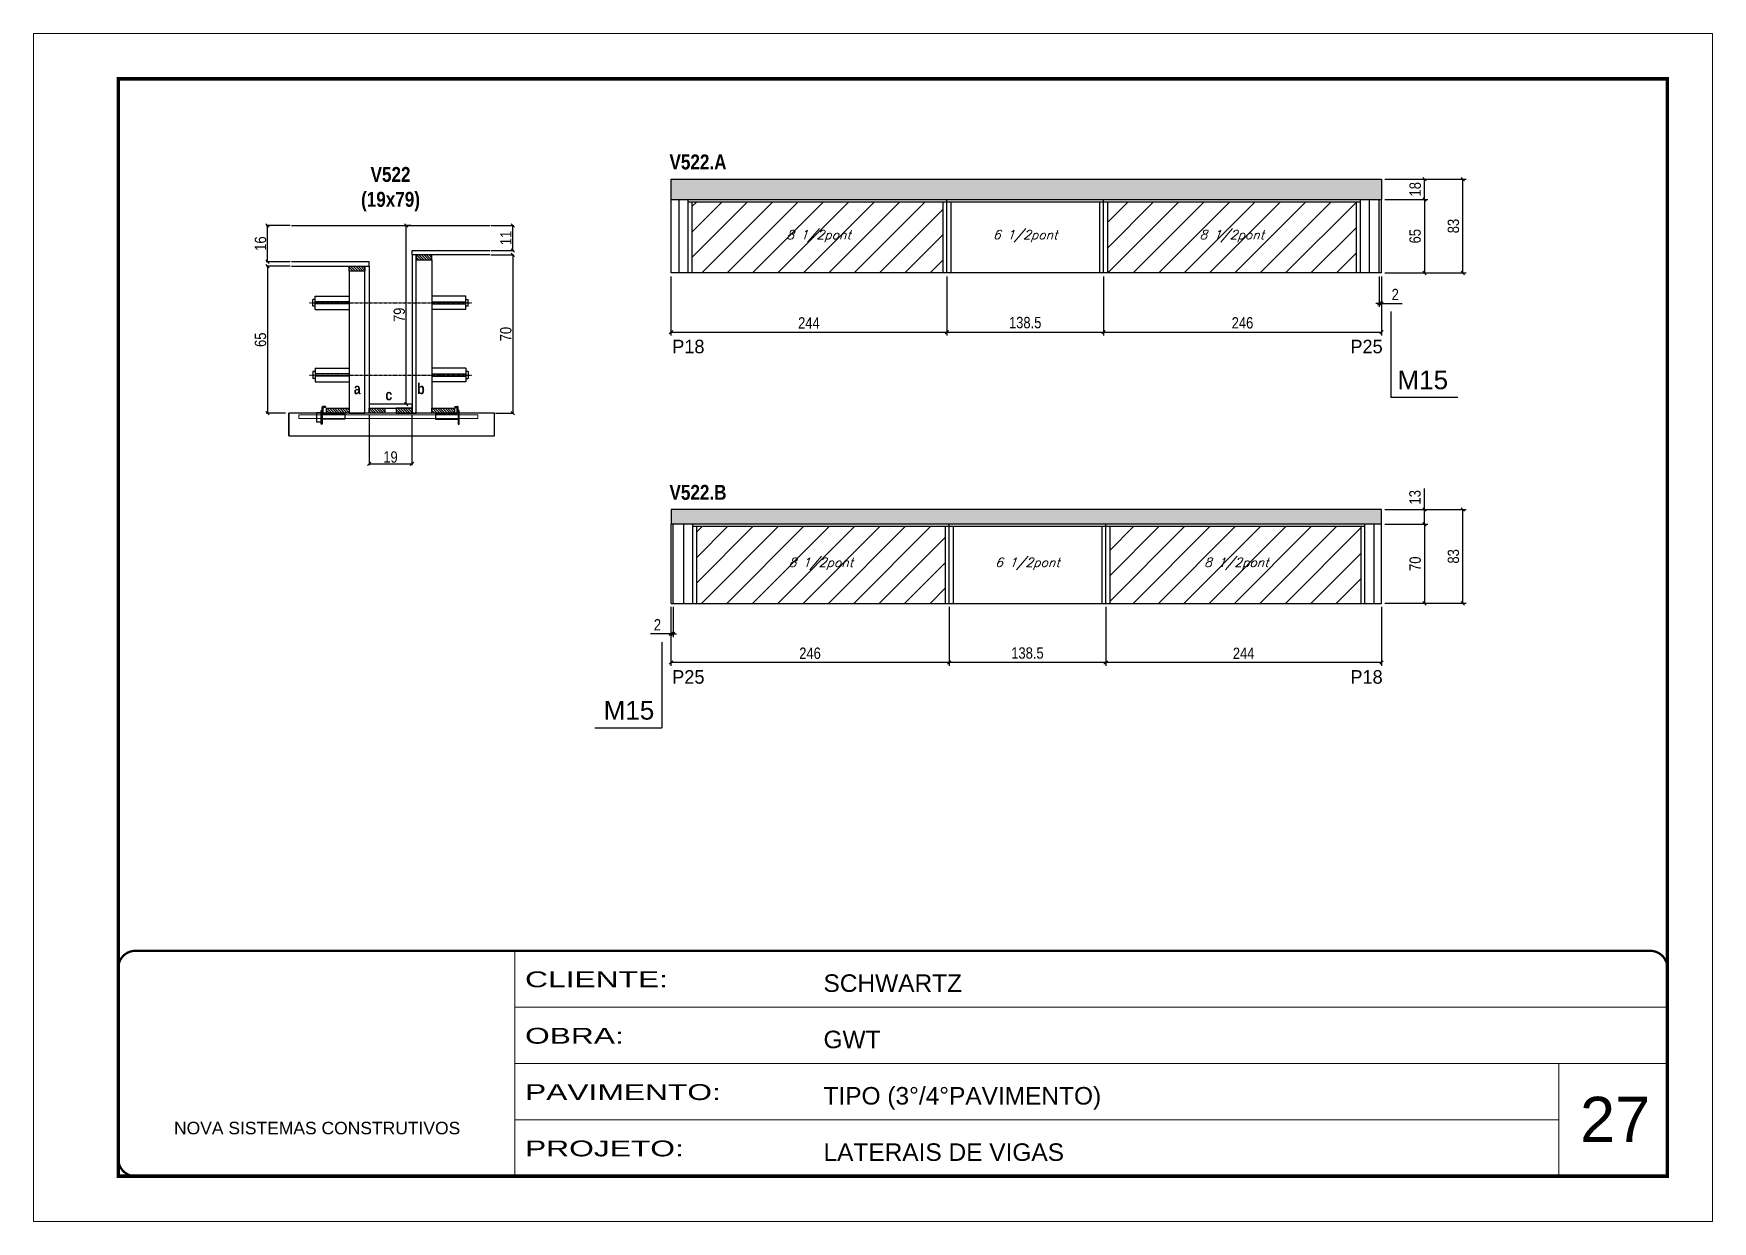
# Model space of a CAD drawing. Extents: x 13154 to 22413, y 1253 to 30260.
# Drawn here: x 16338 to 17823, y 21928 to 22978 of the extents above; entities that cross this region are included whole.
import ezdxf

# ---------------------------------------------------------------- set-up
doc = ezdxf.new("R2010")
doc.units = 0
for name, pattern in [('CONTINUO', [0]), ('DASHED', [0.75, 0.5, -0.25]), ('HIDDEN', [0.375, 0.25, -0.125])]:
    doc.linetypes.add(name, pattern=pattern)
for name, color, linetype in [('5', 5, 'Continuous'), ('barrote', 251, 'Continuous'), ('COTA', 241, 'Continuous'), ('detalhes', 4, 'Continuous'), ('NOMENCLATURA', 7, 'Continuous'), ('Painéis', 200, 'Continuous'), ('presilha', 1, 'Continuous'), ('SARR_2.2x10', 60, 'Continuous'), ('SARR_2.2x7', 40, 'Continuous'), ('SARR_3.5x7', 81, 'Continuous'), ('TENSOR', 3, 'Continuous'), ('texto', 7, 'Continuous')]:
    doc.layers.add(name, color=color, linetype=linetype)
for name, color, linetype, lineweight in [('CARIMBO', 255, 'Continuous', 9), ('CONCRETO', 251, 'Continuous', 25), ('Folhas', 255, 'Continuous', 9), ('Hachura', 251, 'Continuous', 9), ('SARRAFO DE PRESSAO', 251, 'DASHED', 9), ('SCO-___-LAJ', 2, 'Continuous', 0)]:
    doc.layers.add(name, color=color, linetype=linetype, lineweight=lineweight)
doc.styles.add('ARIAL', font='arial.ttf')
doc.styles.add('COTA TECNICA', font='techl___.ttf', dxfattribs={"height": 10})
doc.styles.add('COTA TECNICA 2X', font='techl___.ttf', dxfattribs={"height": 10})
doc.styles.add('Romans', font='romans.shx')
doc.styles.add('ROMAS860', font='ROMAS860.SHX')
doc.styles.get("Standard").update_dxf_attribs({"font": 'arial.ttf'})
doc.styles.add('TECNICA', font='techb___.ttf', dxfattribs={"height": 10})
doc.styles.add('Tecnologia', font='')
doc.styles.get('Tecnologia').set_extended_font_data('Forgotten Futurist')
doc.dimstyles.new('PAINEL', dxfattribs={"dimtxt": 10, "dimasz": 3, "dimexe": 3, "dimexo": 3, "dimgap": 3, "dimtad": 1, "dimdec": 1, "dimzin": 12, "dimdsep": 46, "dimtxsty": 'COTA TECNICA', "dimblk1": 'OBLIQUE', "dimblk2": 'OBLIQUE', "dimsah": 1, "dimcen": 0.9, "dimclrd": 4, "dimclre": 4, "dimclrt": 240, "dimadec": 1, "dimazin": 3, "dimtfac": 1, "dimtdec": 1, "dimtmove": 0, "dimatfit": 3, "dimfxl": 1, "dimtolj": 1, "dimtzin": 12, "dimarcsym": 0})
doc.dimstyles.new('SECAO', dxfattribs={"dimscale": 0.333333, "dimtxt": 5, "dimasz": 9, "dimexe": 3, "dimexo": 3, "dimgap": 3, "dimtad": 1, "dimdec": 1, "dimlfac": 0.5, "dimzin": 12, "dimdsep": 46, "dimtxsty": 'COTA TECNICA 2X', "dimblk1": 'OBLIQUE', "dimblk2": 'OBLIQUE', "dimsah": 1, "dimcen": 0.9, "dimclrd": 4, "dimclre": 4, "dimclrt": 240, "dimadec": 1, "dimazin": 3, "dimtfac": 1, "dimtdec": 1, "dimtmove": 0, "dimatfit": 3, "dimfxl": 1, "dimtolj": 1, "dimtzin": 12, "dimarcsym": 0})

msp = doc.modelspace()

# ---------------------------------------------------------------- texts
at = {"layer": '5', "linetype": 'Continuous', "style": 'ROMAS860'}
for s, p in [('P18', (16902.77, 22695.11)), ('P25', (17502.66, 22695.11)), ('P25', (16902.77, 22403.03)), ('P18', (17502.66, 22403.03))]:
    msp.add_text(s, height=12, rotation=359.99996, dxfattribs=at).set_placement(p)
at = {"layer": 'CARIMBO', "style": 'ARIAL'}
msp.add_text('27', height=40, dxfattribs=at).set_placement((17705.74, 21997.87))
at = {"layer": 'detalhes', "style": 'TECNICA'}
for s, p in [('a', (16621.14, 22659)), ('b', (16677.12, 22658.99)), ('c', (16649.05, 22653.57))]:
    msp.add_text(s, height=9.6, dxfattribs=at).set_placement(p)
at = {"layer": 'NOMENCLATURA', "style": 'TECNICA'}
for s, p in [('V522.A', (16900.36, 22857.67)), ('V522.B', (16900.36, 22565.59))]:
    msp.add_text(s, height=13.2, dxfattribs=at).set_placement(p)
at = {"layer": 'NOMENCLATURA', "linetype": 'Continuous'}
for p in [(17544.25, 22663.36), (16842.09, 22371.29)]:
    msp.add_text('M15', height=16.5, dxfattribs=at).set_placement(p)
at = {"layer": 'NOMENCLATURA', "insert": (16653.62, 22859.8), "char_height": 13.2, "attachment_point": 2, "style": 'TECNICA'}
msp.add_mtext_dynamic_manual_height_columns('V522\\P(19x79)', width=300.2766, gutter_width=1, heights=[0], dxfattribs=at)
at = {"layer": 'texto', "color": 2, "char_height": 8, "attachment_point": 5, "style": 'Romans'}
for s, insert in [('{\\Q19;\\C256;8 1/2pont}', (17032.24, 22798.65)), ('{\\Q19;\\C256;6 1/2pont}', (17214.99, 22798.65)), ('{\\Q19;\\C256;8 1/2pont}', (17397.74, 22798.65)), ('{\\Q19;\\C256;8 1/2pont}', (17034.24, 22509.07)), ('{\\Q19;\\C256;6 1/2pont}', (17216.99, 22509.07)), ('{\\Q19;\\C256;8 1/2pont}', (17401.74, 22509.07))]:
    msp.add_mtext(s, dxfattribs=dict(at, insert=insert))

# ---------------------------------------------------------------- blocks, each defined once
blk = doc.blocks.new('9999999999')
at = {"color": 30, "linetype": 'CONTINUO'}
for p, q in [((98564.6, 34230.2), (98564.6, 34429.4)), ((98564.6, 34379.6), (99584, 34379.6)), ((98564.6, 34329.8), (99488, 34329.8)), ((99584, 34329.8), (99488, 34329.8)), ((99488, 34329.8), (99488, 34230.2)), ((98564.6, 34280), (99488, 34280))]:
    blk.add_line(p, q, dxfattribs=at)
at = {"color": 30, "linetype": 'CONTINUO', "const_width": 2}
blk.add_lwpolyline([(99584, 34230.2), (99584, 34414.4, 0.414214), (99569, 34429.4), (98229, 34429.4, 0.414214), (98214, 34414.4), (98214, 34245.2, 0.414214), (98229, 34230.2), (99584, 34230.2)], format="xyb", dxfattribs=at)
at = {"layer": 'Folhas'}
blk.add_lwpolyline([(98139, 34190.2), (99624, 34190.2), (99624, 35240.2), (98139, 35240.2)], close=True, dxfattribs=at)
at = {"layer": 'Folhas', "color": 30, "const_width": 3}
blk.add_lwpolyline([(98214, 34230.2), (99584, 34230.2), (99584, 35200.2), (98214, 35200.2)], close=True, dxfattribs=at)
at = {"color": 7, "linetype": 'Continuous', "ltscale": 5, "style": 'ARIAL'}
for s, height, p in [('SCHWARTZ', 15.48, (98837.7, 34393.1)), ('GWT', 15.48, (98837.7, 34343.3)), ('TIPO (3°/4°PAVIMENTO)', 15.483, (98837.7, 34293.5)), ('NOVA SISTEMAS CONSTRUTIVOS', 11.059, (98263.2, 34267.2)), ('LATERAIS DE VIGAS', 15.483, (98837.7, 34243.7))]:
    blk.add_text(s, height=height, dxfattribs=at).set_placement(p)
at = {"layer": 'Folhas', "color": 7, "style": 'Tecnologia', "width": 1.5}
for s, p in [('CLIENTE:', (98573.7, 34397.2)), ('OBRA:', (98573.7, 34347.3)), ('PAVIMENTO:', (98573.7, 34297.5)), ('PROJETO:', (98573.7, 34247.7))]:
    blk.add_text(s, height=14, dxfattribs=at).set_placement(p)
blk = doc.blocks.new('PRESILHA METÁLICA 1')
at = {"layer": 'presilha'}
for p, q in [((0, 13), (6, 13)), ((0, 13), (0, 0)), ((6, 0), (0, 0)), ((6, 15.5), (7.5, 15.5)), ((6, -2.5), (6, 15.5)), ((6, 13), (6, 0)), ((7.5, 10.6), (7.5, 19.9)), ((7.5, 15.5), (7.5, -2.5)), ((37.5, 4.1), (7.5, 4.1)), ((12, 21), (8.6, 21)), ((9, 11.6), (9, 18.9)), ((12, 19.5), (9.6, 19.5)), ((37.5, 11), (9.6, 11)), ((12, 21), (12, 19.5)), ((37.5, 11), (37.5, 4.1)), ((7.5, -2.5), (6, -2.5))]:
    blk.add_line(p, q, dxfattribs=at)
for centre, radius, start, end in [((8.6, 19.9), 1.14, 90, 180), ((9.6, 18.9), 0.57, 90, 180), ((9.6, 11.6), 0.57, 180, 270)]:
    blk.add_arc(centre, radius, start, end, dxfattribs=at)
blk = doc.blocks.new('PRESILHA METÁLICA 2')
at = {"layer": 'presilha'}
for p, q in [((-5.2, 23.5), (-5.2, 22)), ((-5.2, 23.5), (-1.9, 23.5)), ((-0.8, 14.6), (-0.8, 22.4)), ((-30.8, 13.5), (-30.8, 6.6)), ((-30.8, 13.5), (-2.8, 13.5)), ((-30.8, 6.6), (-0.8, 6.6)), ((-5.2, 22), (-2.8, 22)), ((-2.2, 14.1), (-2.2, 21.4)), ((0.8, 18), (-0.8, 18)), ((-0.8, 18), (-0.8, 0)), ((-0.8, 0), (0.8, 0)), ((0.8, 0), (0.8, 18))]:
    blk.add_line(p, q, dxfattribs=at)
for centre, radius, start, end in [((-1.9, 22.4), 1.14, 0, 90), ((-2.8, 21.4), 0.57, 0, 90), ((-2.8, 14.1), 0.57, 270, 0)]:
    blk.add_arc(centre, radius, start, end, dxfattribs=at)
blk = doc.blocks.new('_Oblique')
at = {"color": 0, "linetype": 'ByBlock', "lineweight": -2}
blk.add_line((-0.5, -0.5), (0.5, 0.5), dxfattribs=at)
blk = doc.blocks.new('*D642')
at = {"layer": 'COTA', "color": 4, "lineweight": -2, "transparency": 16777216}
for p, q in [((16742.3, 22782.1), (16762.7, 22782.1)), ((16761.7, 22782.1), (16761.7, 22642.1)), ((16746.4, 22642.1), (16762.7, 22642.1))]:
    blk.add_line(p, q, dxfattribs=at)
at = {"layer": 'Defpoints', "color": 0, "transparency": 16777216}
for p in [(16741.3, 22782.1), (16745.4, 22642.1), (16761.7, 22642.1)]:
    blk.add_point(p, dxfattribs=at)
at = {"layer": 'COTA', "color": 4, "lineweight": -2, "transparency": 16777216, "xscale": 3, "yscale": 3, "zscale": 3}
for p, rotation in [((16761.7, 22782.1), 90), ((16761.7, 22642.1), 270)]:
    blk.add_blockref('_Oblique', p, dxfattribs=dict(at, rotation=rotation))
at = {"layer": 'COTA', "color": 240, "transparency": 16777216, "insert": (16755.6, 22712.1), "char_height": 10, "attachment_point": 5, "rotation": 90, "style": 'COTA TECNICA 2X'}
blk.add_mtext('\\A1;70', dxfattribs=at)
blk = doc.blocks.new('*D643')
at = {"layer": 'COTA', "color": 4, "lineweight": -2, "transparency": 16777216}
for p, q in [((16742.3, 22808.1), (16762.7, 22808.1)), ((16761.7, 22786.1), (16761.7, 22808.1)), ((16742.3, 22786.1), (16762.7, 22786.1))]:
    blk.add_line(p, q, dxfattribs=at)
at = {"layer": 'Defpoints', "color": 0, "transparency": 16777216}
for p in [(16741.3, 22808.1), (16761.7, 22808.1), (16741.3, 22786.1)]:
    blk.add_point(p, dxfattribs=at)
at = {"layer": 'COTA', "color": 4, "lineweight": -2, "transparency": 16777216, "xscale": 3, "yscale": 3, "zscale": 3}
for p, rotation in [((16761.7, 22808.1), 90), ((16761.7, 22786.1), 270)]:
    blk.add_blockref('_Oblique', p, dxfattribs=dict(at, rotation=rotation))
at = {"layer": 'COTA', "color": 240, "transparency": 16777216, "insert": (16755.6, 22797.1), "char_height": 10, "attachment_point": 5, "rotation": 90, "style": 'COTA TECNICA 2X'}
blk.add_mtext('\\A1;11', dxfattribs=at)
blk = doc.blocks.new('*D644')
at = {"layer": 'COTA', "color": 4, "lineweight": -2, "transparency": 16777216}
for p, q in [((16564.9, 22772.1), (16543.7, 22772.1)), ((16544.7, 22772.1), (16544.7, 22642.1)), ((16560.8, 22642.1), (16543.7, 22642.1))]:
    blk.add_line(p, q, dxfattribs=at)
at = {"layer": 'Defpoints', "color": 0, "transparency": 16777216}
for p in [(16565.9, 22772.1), (16544.7, 22642.1), (16561.8, 22642.1)]:
    blk.add_point(p, dxfattribs=at)
at = {"layer": 'COTA', "color": 4, "lineweight": -2, "transparency": 16777216, "xscale": 3, "yscale": 3, "zscale": 3}
for p, rotation in [((16544.7, 22772.1), 90), ((16544.7, 22642.1), 270)]:
    blk.add_blockref('_Oblique', p, dxfattribs=dict(at, rotation=rotation))
at = {"layer": 'COTA', "color": 240, "transparency": 16777216, "insert": (16538.6, 22707.1), "char_height": 10, "attachment_point": 5, "rotation": 90, "style": 'COTA TECNICA 2X'}
blk.add_mtext('\\A1;65', dxfattribs=at)
blk = doc.blocks.new('*D646')
at = {"layer": 'COTA', "color": 4, "lineweight": -2, "transparency": 16777216}
for p, q in [((16671.6, 22808.1), (16666.5, 22808.1)), ((16667.5, 22650.1), (16667.5, 22808.1)), ((16671.6, 22650.1), (16666.5, 22650.1))]:
    blk.add_line(p, q, dxfattribs=at)
at = {"layer": 'Defpoints', "color": 0, "transparency": 16777216}
for p in [(16667.5, 22808.1), (16672.6, 22808.1), (16672.6, 22650.1)]:
    blk.add_point(p, dxfattribs=at)
at = {"layer": 'COTA', "color": 4, "lineweight": -2, "transparency": 16777216, "xscale": 3, "yscale": 3, "zscale": 3}
for p, rotation in [((16667.5, 22808.1), 90), ((16667.5, 22650.1), 270)]:
    blk.add_blockref('_Oblique', p, dxfattribs=dict(at, rotation=rotation))
at = {"layer": 'COTA', "color": 240, "transparency": 16777216, "insert": (16661.4, 22729.1), "char_height": 10, "attachment_point": 5, "rotation": 90, "style": 'COTA TECNICA 2X'}
blk.add_mtext('\\A1;79', dxfattribs=at)
blk = doc.blocks.new('*D647')
at = {"layer": 'COTA', "color": 4, "lineweight": -2, "transparency": 16777216}
for p, q in [((16564.9, 22808.1), (16543.7, 22808.1)), ((16544.7, 22776.1), (16544.7, 22808.1)), ((16564.9, 22776.1), (16543.7, 22776.1))]:
    blk.add_line(p, q, dxfattribs=at)
at = {"layer": 'Defpoints', "color": 0, "transparency": 16777216}
for p in [(16544.7, 22808.1), (16565.9, 22808.1), (16565.9, 22776.1)]:
    blk.add_point(p, dxfattribs=at)
at = {"layer": 'COTA', "color": 4, "lineweight": -2, "transparency": 16777216, "xscale": 3, "yscale": 3, "zscale": 3}
for p, rotation in [((16544.7, 22808.1), 90), ((16544.7, 22776.1), 270)]:
    blk.add_blockref('_Oblique', p, dxfattribs=dict(at, rotation=rotation))
at = {"layer": 'COTA', "color": 240, "transparency": 16777216, "insert": (16538.6, 22792.1), "char_height": 10, "attachment_point": 5, "rotation": 90, "style": 'COTA TECNICA 2X'}
blk.add_mtext('\\A1;16', dxfattribs=at)
blk = doc.blocks.new('*D645')
at = {"layer": 'COTA', "color": 4, "lineweight": -2, "transparency": 16777216}
for p, q in [((16634.6, 22641.1), (16634.6, 22596.3)), ((16672.6, 22641.1), (16672.6, 22596.3)), ((16634.6, 22597.3), (16672.6, 22597.3))]:
    blk.add_line(p, q, dxfattribs=at)
at = {"layer": 'Defpoints', "color": 0, "transparency": 16777216}
for p in [(16634.6, 22642.1), (16672.6, 22642.1), (16672.6, 22597.3)]:
    blk.add_point(p, dxfattribs=at)
at = {"layer": 'COTA', "color": 4, "lineweight": -2, "transparency": 16777216, "xscale": 3, "yscale": 3, "zscale": 3, "rotation": 180}
blk.add_blockref('_Oblique', (16634.6, 22597.3), dxfattribs=at)
at = {"layer": 'COTA', "color": 4, "lineweight": -2, "transparency": 16777216, "xscale": 3, "yscale": 3, "zscale": 3}
blk.add_blockref('_Oblique', (16672.6, 22597.3), dxfattribs=at)
at = {"layer": 'COTA', "color": 240, "transparency": 16777216, "insert": (16653.6, 22603.4), "char_height": 10, "attachment_point": 5, "style": 'COTA TECNICA 2X'}
blk.add_mtext('\\A1;19', dxfattribs=at)
blk = doc.blocks.new('*D652')
at = {"layer": 'COTA', "color": 4, "linetype": 'ByBlock', "lineweight": -2, "transparency": 16777216}
for p, q in [((17284.2, 22763.1), (17284.2, 22710.9)), ((17530.2, 22763.1), (17530.2, 22710.9)), ((17284.2, 22713.9), (17530.2, 22713.9))]:
    blk.add_line(p, q, dxfattribs=at)
at = {"layer": 'Defpoints', "color": 0, "linetype": 'ByBlock', "transparency": 16777216}
for p in [(17284.2, 22766.1), (17530.2, 22766.1), (17530.2, 22713.9)]:
    blk.add_point(p, dxfattribs=at)
at = {"layer": 'COTA', "color": 4, "linetype": 'ByBlock', "lineweight": -2, "transparency": 16777216, "xscale": 3, "yscale": 3, "zscale": 3, "rotation": 180}
blk.add_blockref('_Oblique', (17284.2, 22713.9), dxfattribs=at)
at = {"layer": 'COTA', "color": 4, "linetype": 'ByBlock', "lineweight": -2, "transparency": 16777216, "xscale": 3, "yscale": 3, "zscale": 3}
blk.add_blockref('_Oblique', (17530.2, 22713.9), dxfattribs=at)
at = {"layer": 'COTA', "color": 240, "linetype": 'ByBlock', "transparency": 16777216, "insert": (17407.2, 22722), "char_height": 10, "attachment_point": 5, "style": 'COTA TECNICA'}
blk.add_mtext('\\A1;246', dxfattribs=at)
blk = doc.blocks.new('*D648')
at = {"layer": 'COTA', "color": 4, "linetype": 'ByBlock', "lineweight": -2, "transparency": 16777216}
for p, q in [((17533.2, 22831.1), (17571.1, 22831.1)), ((17568.1, 22831.1), (17568.1, 22766.1)), ((17533.2, 22766.1), (17571.1, 22766.1))]:
    blk.add_line(p, q, dxfattribs=at)
at = {"layer": 'Defpoints', "color": 0, "linetype": 'ByBlock', "transparency": 16777216}
for p in [(17530.2, 22831.1), (17530.2, 22766.1), (17568.1, 22766.1)]:
    blk.add_point(p, dxfattribs=at)
at = {"layer": 'COTA', "color": 4, "linetype": 'ByBlock', "lineweight": -2, "transparency": 16777216, "xscale": 3, "yscale": 3, "zscale": 3}
for p, rotation in [((17568.1, 22831.1), 90), ((17568.1, 22766.1), 270)]:
    blk.add_blockref('_Oblique', p, dxfattribs=dict(at, rotation=rotation))
at = {"layer": 'COTA', "color": 240, "linetype": 'ByBlock', "transparency": 16777216, "insert": (17559.9, 22798.6), "char_height": 10, "attachment_point": 5, "rotation": 90, "style": 'COTA TECNICA'}
blk.add_mtext('\\A1;65', dxfattribs=at)
blk = doc.blocks.new('*D653')
at = {"layer": 'COTA', "color": 4, "linetype": 'ByBlock', "lineweight": -2, "transparency": 16777216}
for p, q in [((17533.2, 22849.1), (17605.1, 22849.1)), ((17602.1, 22766.1), (17602.1, 22849.1)), ((17533.2, 22766.1), (17605.1, 22766.1))]:
    blk.add_line(p, q, dxfattribs=at)
at = {"layer": 'Defpoints', "color": 0, "linetype": 'ByBlock', "transparency": 16777216}
for p in [(17530.2, 22849.1), (17602.1, 22849.1), (17530.2, 22766.1)]:
    blk.add_point(p, dxfattribs=at)
at = {"layer": 'COTA', "color": 4, "linetype": 'ByBlock', "lineweight": -2, "transparency": 16777216, "xscale": 3, "yscale": 3, "zscale": 3}
for p, rotation in [((17602.1, 22849.1), 90), ((17602.1, 22766.1), 270)]:
    blk.add_blockref('_Oblique', p, dxfattribs=dict(at, rotation=rotation))
at = {"layer": 'COTA', "color": 240, "linetype": 'ByBlock', "transparency": 16777216, "insert": (17593.8, 22807.6), "char_height": 10, "attachment_point": 5, "rotation": 90, "style": 'COTA TECNICA'}
blk.add_mtext('\\A1;83', dxfattribs=at)
blk = doc.blocks.new('*D654')
at = {"layer": 'COTA', "color": 4, "lineweight": -2, "transparency": 16777216}
for p, q in [((17528.2, 22763.1), (17528.2, 22736.1)), ((17530.2, 22763.1), (17530.2, 22736.1)), ((17528.2, 22739.1), (17525.2, 22739.1)), ((17528.2, 22739.1), (17530.2, 22739.1)), ((17530.2, 22739.1), (17548.3, 22739.1))]:
    blk.add_line(p, q, dxfattribs=at)
at = {"layer": 'Defpoints', "color": 0, "transparency": 16777216}
for p in [(17528.2, 22766.1), (17530.2, 22766.1), (17530.2, 22739.1)]:
    blk.add_point(p, dxfattribs=at)
at = {"layer": 'COTA', "color": 4, "lineweight": -2, "transparency": 16777216, "xscale": 3, "yscale": 3, "zscale": 3}
blk.add_blockref('_Oblique', (17528.2, 22739.1), dxfattribs=at)
at = {"layer": 'COTA', "color": 4, "lineweight": -2, "transparency": 16777216, "xscale": 3, "yscale": 3, "zscale": 3, "rotation": 180}
blk.add_blockref('_Oblique', (17530.2, 22739.1), dxfattribs=at)
at = {"layer": 'COTA', "color": 240, "transparency": 16777216, "insert": (17542.3, 22747.1), "char_height": 10, "attachment_point": 5, "style": 'COTA TECNICA'}
blk.add_mtext('\\A1;2', dxfattribs=at)
blk = doc.blocks.new('*D655')
at = {"layer": 'COTA', "color": 4, "lineweight": -2, "transparency": 16777216}
for p, q in [((16901.7, 22763.1), (16901.7, 22710.9)), ((17145.7, 22763.1), (17145.7, 22710.9)), ((16901.7, 22713.9), (17145.7, 22713.9))]:
    blk.add_line(p, q, dxfattribs=at)
at = {"layer": 'Defpoints', "color": 0, "transparency": 16777216}
for p in [(16901.7, 22766.1), (17145.7, 22766.1), (17145.7, 22713.9)]:
    blk.add_point(p, dxfattribs=at)
at = {"layer": 'COTA', "color": 4, "lineweight": -2, "transparency": 16777216, "xscale": 3, "yscale": 3, "zscale": 3, "rotation": 180}
blk.add_blockref('_Oblique', (16901.7, 22713.9), dxfattribs=at)
at = {"layer": 'COTA', "color": 4, "lineweight": -2, "transparency": 16777216, "xscale": 3, "yscale": 3, "zscale": 3}
blk.add_blockref('_Oblique', (17145.7, 22713.9), dxfattribs=at)
at = {"layer": 'COTA', "color": 240, "transparency": 16777216, "insert": (17023.7, 22722), "char_height": 10, "attachment_point": 5, "style": 'COTA TECNICA'}
blk.add_mtext('\\A1;244', dxfattribs=at)
blk = doc.blocks.new('*D656')
at = {"layer": 'COTA', "color": 4, "lineweight": -2, "transparency": 16777216}
for p, q in [((17533.2, 22849.1), (17571.1, 22849.1)), ((17568.1, 22831.1), (17568.1, 22849.1)), ((17533.2, 22831.1), (17571.1, 22831.1))]:
    blk.add_line(p, q, dxfattribs=at)
at = {"layer": 'Defpoints', "color": 0, "transparency": 16777216}
for p in [(17530.2, 22849.1), (17568.1, 22849.1), (17530.2, 22831.1)]:
    blk.add_point(p, dxfattribs=at)
at = {"layer": 'COTA', "color": 4, "lineweight": -2, "transparency": 16777216, "xscale": 3, "yscale": 3, "zscale": 3}
for p, rotation in [((17568.1, 22849.1), 90), ((17568.1, 22831.1), 270)]:
    blk.add_blockref('_Oblique', p, dxfattribs=dict(at, rotation=rotation))
at = {"layer": 'COTA', "color": 240, "transparency": 16777216, "insert": (17560, 22840.1), "char_height": 10, "attachment_point": 5, "rotation": 90, "style": 'COTA TECNICA'}
blk.add_mtext('\\A1;18', dxfattribs=at)
blk = doc.blocks.new('*D657')
at = {"layer": 'COTA', "color": 4, "lineweight": -2, "transparency": 16777216}
for p, q in [((17145.7, 22763.1), (17145.7, 22710.9)), ((17284.2, 22763.1), (17284.2, 22710.9)), ((17145.7, 22713.9), (17284.2, 22713.9))]:
    blk.add_line(p, q, dxfattribs=at)
at = {"layer": 'Defpoints', "color": 0, "transparency": 16777216}
for p in [(17145.7, 22766.1), (17284.2, 22766.1), (17284.2, 22713.9)]:
    blk.add_point(p, dxfattribs=at)
at = {"layer": 'COTA', "color": 4, "lineweight": -2, "transparency": 16777216, "xscale": 3, "yscale": 3, "zscale": 3, "rotation": 180}
blk.add_blockref('_Oblique', (17145.7, 22713.9), dxfattribs=at)
at = {"layer": 'COTA', "color": 4, "lineweight": -2, "transparency": 16777216, "xscale": 3, "yscale": 3, "zscale": 3}
blk.add_blockref('_Oblique', (17284.2, 22713.9), dxfattribs=at)
at = {"layer": 'COTA', "color": 240, "transparency": 16777216, "insert": (17215, 22722.2), "char_height": 10, "attachment_point": 5, "style": 'COTA TECNICA'}
blk.add_mtext('\\A1;138.5', dxfattribs=at)
blk = doc.blocks.new('*D658')
at = {"layer": 'COTA', "color": 4, "linetype": 'ByBlock', "lineweight": -2, "transparency": 16777216}
for p, q in [((16901.7, 22471.1), (16901.7, 22418.8)), ((17147.7, 22471.1), (17147.7, 22418.8)), ((17147.7, 22421.8), (16901.7, 22421.8))]:
    blk.add_line(p, q, dxfattribs=at)
at = {"layer": 'Defpoints', "color": 0, "linetype": 'ByBlock', "transparency": 16777216}
for p in [(16901.7, 22474.1), (17147.7, 22474.1), (16901.7, 22421.8)]:
    blk.add_point(p, dxfattribs=at)
at = {"layer": 'COTA', "color": 4, "linetype": 'ByBlock', "lineweight": -2, "transparency": 16777216, "xscale": 3, "yscale": 3, "zscale": 3, "rotation": 180}
blk.add_blockref('_Oblique', (16901.7, 22421.8), dxfattribs=at)
at = {"layer": 'COTA', "color": 4, "linetype": 'ByBlock', "lineweight": -2, "transparency": 16777216, "xscale": 3, "yscale": 3, "zscale": 3}
blk.add_blockref('_Oblique', (17147.7, 22421.8), dxfattribs=at)
at = {"layer": 'COTA', "color": 240, "linetype": 'ByBlock', "transparency": 16777216, "insert": (17024.7, 22429.9), "char_height": 10, "attachment_point": 5, "style": 'COTA TECNICA'}
blk.add_mtext('\\A1;246', dxfattribs=at)
blk = doc.blocks.new('*D659')
at = {"layer": 'COTA', "color": 4, "lineweight": -2, "transparency": 16777216}
for p, q in [((16901.7, 22471.1), (16901.7, 22444.1)), ((16903.7, 22471.1), (16903.7, 22444.1)), ((16901.7, 22447.1), (16883.6, 22447.1)), ((16903.7, 22447.1), (16901.7, 22447.1)), ((16903.7, 22447.1), (16906.7, 22447.1))]:
    blk.add_line(p, q, dxfattribs=at)
at = {"layer": 'Defpoints', "color": 0, "transparency": 16777216}
for p in [(16901.7, 22474.1), (16903.7, 22474.1), (16901.7, 22447.1)]:
    blk.add_point(p, dxfattribs=at)
at = {"layer": 'COTA', "color": 4, "lineweight": -2, "transparency": 16777216, "xscale": 3, "yscale": 3, "zscale": 3}
blk.add_blockref('_Oblique', (16901.7, 22447.1), dxfattribs=at)
at = {"layer": 'COTA', "color": 4, "lineweight": -2, "transparency": 16777216, "xscale": 3, "yscale": 3, "zscale": 3, "rotation": 180}
blk.add_blockref('_Oblique', (16903.7, 22447.1), dxfattribs=at)
at = {"layer": 'COTA', "color": 240, "transparency": 16777216, "insert": (16889.7, 22455.1), "char_height": 10, "attachment_point": 5, "style": 'COTA TECNICA'}
blk.add_mtext('\\A1;2', dxfattribs=at)
blk = doc.blocks.new('*D660')
at = {"layer": 'COTA', "color": 4, "lineweight": -2, "transparency": 16777216}
for p, q in [((17286.2, 22471.1), (17286.2, 22418.8)), ((17530.2, 22471.1), (17530.2, 22418.8)), ((17530.2, 22421.8), (17286.2, 22421.8))]:
    blk.add_line(p, q, dxfattribs=at)
at = {"layer": 'Defpoints', "color": 0, "transparency": 16777216}
for p in [(17286.2, 22474.1), (17530.2, 22474.1), (17286.2, 22421.8)]:
    blk.add_point(p, dxfattribs=at)
at = {"layer": 'COTA', "color": 4, "lineweight": -2, "transparency": 16777216, "xscale": 3, "yscale": 3, "zscale": 3, "rotation": 180}
blk.add_blockref('_Oblique', (17286.2, 22421.8), dxfattribs=at)
at = {"layer": 'COTA', "color": 4, "lineweight": -2, "transparency": 16777216, "xscale": 3, "yscale": 3, "zscale": 3}
blk.add_blockref('_Oblique', (17530.2, 22421.8), dxfattribs=at)
at = {"layer": 'COTA', "color": 240, "transparency": 16777216, "insert": (17408.2, 22429.9), "char_height": 10, "attachment_point": 5, "style": 'COTA TECNICA'}
blk.add_mtext('\\A1;244', dxfattribs=at)
blk = doc.blocks.new('*D661')
at = {"layer": 'COTA', "color": 4, "lineweight": -2, "transparency": 16777216}
for p, q in [((17147.7, 22471.1), (17147.7, 22418.8)), ((17286.2, 22471.1), (17286.2, 22418.8)), ((17286.2, 22421.8), (17147.7, 22421.8))]:
    blk.add_line(p, q, dxfattribs=at)
at = {"layer": 'Defpoints', "color": 0, "transparency": 16777216}
for p in [(17147.7, 22474.1), (17286.2, 22474.1), (17147.7, 22421.8)]:
    blk.add_point(p, dxfattribs=at)
at = {"layer": 'COTA', "color": 4, "lineweight": -2, "transparency": 16777216, "xscale": 3, "yscale": 3, "zscale": 3, "rotation": 180}
blk.add_blockref('_Oblique', (17147.7, 22421.8), dxfattribs=at)
at = {"layer": 'COTA', "color": 4, "lineweight": -2, "transparency": 16777216, "xscale": 3, "yscale": 3, "zscale": 3}
blk.add_blockref('_Oblique', (17286.2, 22421.8), dxfattribs=at)
at = {"layer": 'COTA', "color": 240, "transparency": 16777216, "insert": (17217, 22430.1), "char_height": 10, "attachment_point": 5, "style": 'COTA TECNICA'}
blk.add_mtext('\\A1;138.5', dxfattribs=at)
blk = doc.blocks.new('*D649')
at = {"layer": 'COTA', "color": 4, "linetype": 'ByBlock', "lineweight": -2, "transparency": 16777216}
for p, q in [((17533.2, 22544.1), (17571.1, 22544.1)), ((17568.1, 22544.1), (17568.1, 22474.1)), ((17533.2, 22474.1), (17571.1, 22474.1))]:
    blk.add_line(p, q, dxfattribs=at)
at = {"layer": 'Defpoints', "color": 0, "linetype": 'ByBlock', "transparency": 16777216}
for p in [(17530.2, 22544.1), (17530.2, 22474.1), (17568.1, 22474.1)]:
    blk.add_point(p, dxfattribs=at)
at = {"layer": 'COTA', "color": 4, "linetype": 'ByBlock', "lineweight": -2, "transparency": 16777216, "xscale": 3, "yscale": 3, "zscale": 3}
for p, rotation in [((17568.1, 22544.1), 90), ((17568.1, 22474.1), 270)]:
    blk.add_blockref('_Oblique', p, dxfattribs=dict(at, rotation=rotation))
at = {"layer": 'COTA', "color": 240, "linetype": 'ByBlock', "transparency": 16777216, "insert": (17560, 22509.1), "char_height": 10, "attachment_point": 5, "rotation": 90, "style": 'COTA TECNICA'}
blk.add_mtext('\\A1;70', dxfattribs=at)
blk = doc.blocks.new('*D650')
at = {"layer": 'COTA', "color": 4, "linetype": 'ByBlock', "lineweight": -2, "transparency": 16777216}
for p, q in [((17533.2, 22557.1), (17605.1, 22557.1)), ((17602.1, 22474.1), (17602.1, 22557.1)), ((17533.2, 22474.1), (17605.1, 22474.1))]:
    blk.add_line(p, q, dxfattribs=at)
at = {"layer": 'Defpoints', "color": 0, "linetype": 'ByBlock', "transparency": 16777216}
for p in [(17530.2, 22557.1), (17602.1, 22557.1), (17530.2, 22474.1)]:
    blk.add_point(p, dxfattribs=at)
at = {"layer": 'COTA', "color": 4, "linetype": 'ByBlock', "lineweight": -2, "transparency": 16777216, "xscale": 3, "yscale": 3, "zscale": 3}
for p, rotation in [((17602.1, 22557.1), 90), ((17602.1, 22474.1), 270)]:
    blk.add_blockref('_Oblique', p, dxfattribs=dict(at, rotation=rotation))
at = {"layer": 'COTA', "color": 240, "linetype": 'ByBlock', "transparency": 16777216, "insert": (17593.8, 22515.6), "char_height": 10, "attachment_point": 5, "rotation": 90, "style": 'COTA TECNICA'}
blk.add_mtext('\\A1;83', dxfattribs=at)
blk = doc.blocks.new('*D651')
at = {"layer": 'COTA', "color": 4, "lineweight": -2, "transparency": 16777216}
for p, q in [((17568.1, 22557.1), (17568.1, 22575.6)), ((17533.2, 22557.1), (17571.1, 22557.1)), ((17533.2, 22544.1), (17571.1, 22544.1)), ((17568.1, 22544.1), (17568.1, 22557.1))]:
    blk.add_line(p, q, dxfattribs=at)
at = {"layer": 'Defpoints', "color": 0, "transparency": 16777216}
for p in [(17530.2, 22557.1), (17530.2, 22544.1), (17568.1, 22557.1)]:
    blk.add_point(p, dxfattribs=at)
at = {"layer": 'COTA', "color": 4, "lineweight": -2, "transparency": 16777216, "xscale": 3, "yscale": 3, "zscale": 3}
for p, rotation in [((17568.1, 22557.1), 90), ((17568.1, 22544.1), 270)]:
    blk.add_blockref('_Oblique', p, dxfattribs=dict(at, rotation=rotation))
at = {"layer": 'COTA', "color": 240, "transparency": 16777216, "insert": (17559.8, 22567.8), "char_height": 10, "attachment_point": 5, "rotation": 90, "style": 'COTA TECNICA'}
blk.add_mtext('\\A1;13', dxfattribs=at)

# ---------------------------------------------------------------- dimensions: what is measured, and where the dimension line sits
at = {"layer": 'COTA', "linetype": 'ByBlock'}
for base, p1, p2, angle, picture, middle in [((17602.06, 22849.15), (17530.24, 22766.15), (17530.24, 22849.15), 90, '*D653', (17593.82, 22807.65)), ((17568.05, 22766.15), (17530.24, 22831.15), (17530.24, 22766.15), 90, '*D648', (17559.94, 22798.65)), ((17602.06, 22557.07), (17530.24, 22474.07), (17530.24, 22557.07), 90, '*D650', (17593.82, 22515.57)), ((17568.05, 22474.07), (17530.24, 22544.07), (17530.24, 22474.07), 90, '*D649', (17559.95, 22509.07)), ((16901.74, 22421.83), (17147.74, 22474.07), (16901.74, 22474.07), 180, '*D658', (17024.74, 22429.94))]:
    dim = msp.add_linear_dim(base=base, p1=p1, p2=p2, angle=angle, dimstyle='PAINEL', dxfattribs=at)
    dim.commit()
    dim.dimension.update_dxf_attribs({"geometry": picture, "text_midpoint": middle})
at = {"layer": 'COTA'}
for base, p1, p2, angle, dimstyle, picture, middle in [((17568.05, 22849.15), (17530.24, 22831.15), (17530.24, 22849.15), 90, 'PAINEL', '*D656', (17559.96, 22840.15)), ((16544.7, 22808.1), (16565.92, 22776.1), (16565.92, 22808.1), 90, 'SECAO', '*D647', (16538.6, 22792.1)), ((16667.54, 22808.1), (16672.62, 22650.1), (16672.62, 22808.1), 90, 'SECAO', '*D646', (16661.44, 22729.1)), ((16761.66, 22808.1), (16741.32, 22786.1), (16741.32, 22808.1), 90, 'SECAO', '*D643', (16755.61, 22797.1)), ((16761.66, 22642.1, 0), (16741.32, 22782.1), (16745.43, 22642.1, 0), 90, 'SECAO', '*D642', (16755.56, 22712.1, 0)), ((16544.7, 22642.1, 0), (16565.92, 22772.1), (16561.8, 22642.1, 0), 90, 'SECAO', '*D644', (16538.59, 22707.1, 0)), ((17568.05, 22557.07), (17530.24, 22544.07), (17530.24, 22557.07), 90, 'PAINEL', '*D651', (17559.83, 22567.83)), ((16901.74, 22447.07), (16903.74, 22474.07), (16901.74, 22474.07), 180, 'PAINEL', '*D659', (16889.68, 22455.07)), ((17147.74, 22421.83), (17286.24, 22474.07), (17147.74, 22474.07), 180, 'PAINEL', '*D661', (17216.99, 22430.07)), ((17286.24, 22421.83), (17530.24, 22474.07), (17286.24, 22474.07), 180, 'PAINEL', '*D660', (17408.24, 22429.91))]:
    dim = msp.add_linear_dim(base=base, p1=p1, p2=p2, angle=angle, dimstyle=dimstyle, dxfattribs=at)
    dim.commit()
    dim.dimension.update_dxf_attribs({"geometry": picture, "text_midpoint": middle})
for base, p1, p2, dimstyle, picture, middle in [((17145.74, 22713.91), (16901.74, 22766.15), (17145.74, 22766.15), 'PAINEL', '*D655', (17023.74, 22721.98)), ((17284.24, 22713.91), (17145.74, 22766.15), (17284.24, 22766.15), 'PAINEL', '*D657', (17214.99, 22722.15)), ((17530.24, 22739.15), (17528.24, 22766.15), (17530.24, 22766.15), 'PAINEL', '*D654', (17542.29, 22747.15)), ((16672.62, 22597.28), (16634.62, 22642.1), (16672.62, 22642.1), 'SECAO', '*D645', (16653.62, 22603.37))]:
    dim = msp.add_linear_dim(base=base, p1=p1, p2=p2, dimstyle=dimstyle, dxfattribs=at)
    dim.commit()
    dim.dimension.update_dxf_attribs({"geometry": picture, "text_midpoint": middle})
at = {"layer": 'COTA', "linetype": 'ByBlock'}
dim = msp.add_linear_dim(base=(17530.24, 22713.91), p1=(17284.24, 22766.15), p2=(17530.24, 22766.15), dimstyle='PAINEL', dxfattribs=at)
dim.commit()
dim.dimension.update_dxf_attribs({"geometry": '*D652', "text_midpoint": (17407.24, 22722.01)})

# ---------------------------------------------------------------- hatches: boundary and pattern name
at = {"layer": 'COTA'}
h = msp.add_hatch(dxfattribs=at)
h.set_pattern_fill('AR-CONC', color=256, scale=0.03)
h.set_pattern_definition([(50, (12.163, -794.36), (5.4655401, -0.4781726), [0.5715, -6.2865]), (355, (12.163, -794.36), (-1.0573026, 5.7317054), [0.4572, -5.0292175]), (100.451445, (12.6185, -794.4), (4.4082374, 5.2535326), [0.4857003, -5.3427073]), (46.1842, (12.163, -792.836), (8.1323712, -1.2612698), [0.85725, -9.42975]), (96.635558, (12.841, -792.941), (7.122124, 7.4227837), [0.7285507, -8.0140682]), (351.18415, (12.163, -792.836), (7.122124, 7.4227837), [0.685799, -7.543792]), (21, (12.925, -793.217), (4.54843174, -3.06795595), [0.5715, -6.2865]), (326, (12.925, -793.217), (1.8540609, 5.525639), [0.4572, -5.0292]), (71.451445, (13.304, -793.4726), (6.4024926, 2.4576831), [0.4857003, -5.3426981]), (37.5, (12.163, -794.36), (0.0926581, 2.53665117), [0, -4.96824, 0, -5.1054, 0, -5.04825]), (7.5, (12.163, -794.36), (2.00458988, 3.00541724), [0, -2.91084, 0, -4.85394, 0, -1.92405]), (327.5, (10.4638, -794.36), (4.06771786, -0.17186232), [0, -1.905, 0, -5.9436, 0, -7.8867]), (317.5, (9.7018, -794.36), (4.44387544, 0.76279473), [0, -2.4765, 0, -3.94716, 0, -5.6007])])
h.paths.add_polyline_path([(16901.74, 22849.15), (16901.74, 22831.15), (17530.24, 22831.15), (17530.24, 22849.15)])
h = msp.add_hatch(dxfattribs=at)
h.set_pattern_fill('AR-CONC', color=256, scale=0.03)
h.set_pattern_definition([(50, (14.163, -1086.4363), (5.4655401, -0.4781726), [0.5715, -6.2865]), (355, (14.163, -1086.4363), (-1.0573026, 5.7317054), [0.4572, -5.0292175]), (100.451445, (14.6185, -1086.476), (4.4082374, 5.2535326), [0.4857003, -5.3427073]), (46.1842, (14.163, -1084.912), (8.1323712, -1.2612698), [0.85725, -9.42975]), (96.635558, (14.841, -1085.0174), (7.122124, 7.4227837), [0.7285507, -8.0140682]), (351.18415, (14.163, -1084.912), (7.122124, 7.4227837), [0.685799, -7.543792]), (21, (14.925, -1085.2933), (4.54843174, -3.06795595), [0.5715, -6.2865]), (326, (14.925, -1085.2933), (1.8540609, 5.525639), [0.4572, -5.0292]), (71.451445, (15.304, -1085.549), (6.4024926, 2.4576831), [0.4857003, -5.3426981]), (37.5, (14.163, -1086.4363), (0.0926581, 2.53665117), [0, -4.96824, 0, -5.1054, 0, -5.04825]), (7.5, (14.163, -1086.4363), (2.00458988, 3.00541724), [0, -2.91084, 0, -4.85394, 0, -1.92405]), (327.5, (12.4638, -1086.4363), (4.06771786, -0.17186232), [0, -1.905, 0, -5.9436, 0, -7.8867]), (317.5, (11.7018, -1086.4363), (4.44387544, 0.76279473), [0, -2.4765, 0, -3.94716, 0, -5.6007])])
h.paths.add_polyline_path([(17530.24, 22544.07), (17530.24, 22557.07), (16901.74, 22557.07), (16901.74, 22544.07)])
at = {"layer": 'Hachura', "linetype": 'ByBlock'}
h = msp.add_hatch(dxfattribs=at)
h.set_pattern_fill('ANSI31', color=256, scale=5)
h.paths.add_polyline_path([(16920.24, 22828.95), (16920.24, 22766.15), (17142.24, 22766.15), (17142.24, 22828.95)])
h.paths.add_polyline_path([(17287.74, 22766.15), (17507.74, 22766.15), (17507.74, 22828.95), (17287.74, 22828.95)])
h.paths.add_polyline_path([(17289.74, 22541.87), (17289.74, 22474.07), (17511.74, 22474.07), (17511.74, 22541.87)])
h.paths.add_polyline_path([(17144.24, 22541.87), (16924.24, 22541.87), (16924.24, 22474.07), (17144.24, 22474.07)])
at = {"layer": 'SARR_2.2x10'}
h = msp.add_hatch(dxfattribs=at)
h.set_pattern_fill('ANSI31', color=256, scale=0.5, angle=90)
h.set_pattern_definition([(135, (49790.5562, -100870.0663), (-1.122532015, -1.122532015), [])])
h.paths.add_polyline_path([(16597.02, 22646.5), (16597.02, 22642.1), (16617.02, 22642.1), (16617.02, 22646.5)])
h = msp.add_hatch(dxfattribs=at)
h.set_pattern_fill('ANSI31', color=256, scale=0.5, angle=90)
h.set_pattern_definition([(135, (49883.7562, -100870.0663), (-1.122532015, -1.122532015), [])])
h.paths.add_polyline_path([(16690.22, 22646.5), (16690.22, 22642.1), (16710.22, 22642.1), (16710.22, 22646.5)])
at = {"layer": 'SARR_2.2x7'}
h = msp.add_hatch(dxfattribs=at)
h.set_pattern_fill('ANSI31', color=256, scale=0.5, angle=90)
h.set_pattern_definition([(135, (49804.5562, -100734.4663), (-1.122532015, -1.122532015), [])])
h.paths.add_polyline_path([(16676.22, 22782.1), (16676.22, 22777.7), (16690.22, 22777.7), (16690.22, 22782.1)])
h = msp.add_hatch(dxfattribs=at)
h.set_pattern_fill('ANSI31', color=256, scale=0.5, angle=90)
h.set_pattern_definition([(135, (49784.5562, -100744.4663), (-1.122532015, -1.122532015), [])])
h.paths.add_polyline_path([(16631.02, 22772.1), (16631.02, 22767.7), (16617.02, 22767.7), (16617.02, 22772.1)])
h = msp.add_hatch(dxfattribs=at)
h.set_pattern_fill('ANSI31', color=256, scale=0.5, angle=90)
h.set_pattern_definition([(135, (49870.1562, -100870.0663), (-1.122532015, -1.122532015), [])])
h.paths.add_polyline_path([(16648.62, 22642.1), (16648.62, 22646.5), (16634.62, 22646.5), (16634.62, 22642.1)])
h = msp.add_hatch(dxfattribs=at)
h.set_pattern_fill('ANSI31', color=256, scale=0.5, angle=90)
h.set_pattern_definition([(135, (49808.1562, -100870.0663), (-1.122532015, -1.122532015), [])])
h.paths.add_polyline_path([(16658.62, 22642.1), (16658.62, 22646.5), (16672.62, 22646.5), (16672.62, 22642.1)])

# ---------------------------------------------------------------- linework, layer by layer
at = {"ltscale": 3}
for p, q in [((16585.02, 22736.7), (16585.02, 22742.7)), ((16587.02, 22742.7), (16585.02, 22742.7)), ((16587.02, 22736.7), (16585.02, 22736.7)), ((16587.02, 22733.7), (16587.02, 22745.7)), ((16587.02, 22745.7), (16617.02, 22745.7)), ((16617.02, 22740.7), (16587.02, 22740.7)), ((16617.02, 22738.7), (16587.02, 22738.7)), ((16720.22, 22745.7), (16690.22, 22745.7)), ((16690.22, 22740.7), (16720.22, 22740.7)), ((16690.22, 22738.7), (16720.22, 22738.7)), ((16720.22, 22733.7), (16720.22, 22745.7)), ((16720.22, 22742.7), (16722.22, 22742.7)), ((16722.22, 22736.7), (16720.22, 22736.7)), ((16722.22, 22736.7), (16722.22, 22742.7)), ((16587.02, 22733.7), (16617.02, 22733.7)), ((16720.22, 22733.7), (16690.22, 22733.7)), ((16585.02, 22678.88), (16585.02, 22672.88)), ((16587.02, 22678.88), (16585.02, 22678.88)), ((16587.02, 22681.88), (16587.02, 22669.88)), ((16587.02, 22681.88), (16617.02, 22681.88)), ((16617.02, 22676.88), (16587.02, 22676.88)), ((16720.22, 22681.88), (16690.22, 22681.88)), ((16690.22, 22676.88), (16720.22, 22676.88)), ((16720.22, 22681.88), (16720.22, 22669.88)), ((16722.22, 22678.88), (16720.22, 22678.88)), ((16722.22, 22678.88), (16722.22, 22672.88)), ((16587.02, 22672.88), (16585.02, 22672.88)), ((16617.02, 22674.88), (16587.02, 22674.88)), ((16587.02, 22669.88), (16617.02, 22669.88)), ((16690.22, 22674.88), (16720.22, 22674.88)), ((16720.22, 22669.88), (16690.22, 22669.88)), ((16720.22, 22672.88), (16722.22, 22672.88))]:
    msp.add_line(p, q, dxfattribs=at)
at = {"layer": 'barrote'}
msp.add_lwpolyline([(16563.56, 22622.1), (16745.48, 22622.1), (16745.48, 22642.1), (16563.56, 22642.1)], close=True, dxfattribs=at)
at = {"layer": 'CONCRETO', "linetype": 'Continuous'}
msp.add_line((16565.92, 22808.1), (16741.32, 22808.1), dxfattribs=at)
at = {"layer": 'COTA', "linetype": 'ByBlock'}
for p, q in [((16901.74, 22849.15), (17530.24, 22849.15)), ((17530.24, 22557.07), (16901.74, 22557.07))]:
    msp.add_line(p, q, dxfattribs=at)
at = {"layer": 'COTA'}
for p, q in [((16901.74, 22831.15), (16901.74, 22849.15)), ((17530.24, 22849.15), (17530.24, 22831.15)), ((16901.74, 22557.07), (16901.74, 22544.07)), ((17530.24, 22544.07), (17530.24, 22557.07))]:
    msp.add_line(p, q, dxfattribs=at)
at = {"layer": 'detalhes', "color": 250}
msp.add_line((16563.56, 22622.1), (16563.56, 22642.1), dxfattribs=at)
at = {"layer": 'NOMENCLATURA', "linetype": 'Continuous'}
for p, q in [((17538.52, 22731.92), (17538.52, 22656.17)), ((17597.65, 22656.17), (17538.52, 22656.17)), ((16893.45, 22439.84), (16893.45, 22364.09)), ((16834.32, 22364.09), (16893.45, 22364.09))]:
    msp.add_line(p, q, dxfattribs=at)
at = {"layer": 'Painéis', "linetype": 'Continuous'}
for p, q in [((16901.74, 22766.15), (16901.74, 22831.15)), ((16901.74, 22831.15), (17530.24, 22831.15)), ((17145.74, 22766.15), (17145.74, 22831.15)), ((17284.24, 22766.15), (17284.24, 22831.15)), ((17528.24, 22766.15), (17528.24, 22831.15)), ((17530.24, 22766.15), (17530.24, 22831.15)), ((17530.24, 22766.15), (16901.74, 22766.15)), ((17530.24, 22544.07), (16901.74, 22544.07)), ((16901.74, 22474.07), (16901.74, 22544.07)), ((16903.74, 22474.07), (16903.74, 22544.07)), ((17147.74, 22474.07), (17147.74, 22544.07)), ((17286.24, 22474.07), (17286.24, 22544.07)), ((17530.24, 22474.07), (17530.24, 22544.07)), ((16901.74, 22474.07), (17530.24, 22474.07))]:
    msp.add_line(p, q, dxfattribs=at)
at = {"layer": 'Painéis', "linetype": 'Continuous', "elevation": 0}
for points in [[(16741.32, 22782.1), (16672.62, 22782.1), (16672.62, 22786.1), (16741.32, 22786.1)], [(16565.92, 22772.1), (16634.62, 22772.1), (16634.62, 22776.1), (16565.92, 22776.1)]]:
    msp.add_lwpolyline(points, dxfattribs=at)
at = {"layer": 'Painéis', "linetype": 'Continuous'}
for points in [[(16676.22, 22642.1), (16676.22, 22782.1), (16672.62, 22782.1), (16672.62, 22642.1)], [(16631.02, 22642.1), (16631.02, 22772.1), (16634.62, 22772.1), (16634.62, 22642.1)], [(16672.62, 22650.1), (16634.62, 22650.1), (16634.62, 22646.5), (16672.62, 22646.5)]]:
    msp.add_lwpolyline(points, close=True, dxfattribs=at)
at = {"layer": 'SARR_2.2x10'}
for points in [[(16597.02, 22646.5), (16617.02, 22646.5), (16617.02, 22642.1), (16597.02, 22642.1)], [(16690.22, 22646.5), (16710.22, 22646.5), (16710.22, 22642.1), (16690.22, 22642.1)]]:
    msp.add_lwpolyline(points, close=True, dxfattribs=at)
at = {"layer": 'SARR_2.2x7', "linetype": 'Continuous'}
for p, q in [((16908.74, 22831.15), (16908.74, 22766.15)), ((16916.74, 22828.95), (17145.74, 22828.95)), ((17145.74, 22828.95), (17284.24, 22828.95)), ((17284.24, 22828.95), (17511.24, 22828.95)), ((17519.24, 22831.15), (17519.24, 22766.15)), ((16912.74, 22544.07), (16912.74, 22474.07)), ((17523.24, 22544.07), (17523.24, 22474.07)), ((17147.74, 22541.87), (16920.74, 22541.87)), ((17286.24, 22541.87), (17147.74, 22541.87)), ((17515.24, 22541.87), (17286.24, 22541.87))]:
    msp.add_line(p, q, dxfattribs=at)
at = {"layer": 'SARR_2.2x7', "elevation": 0}
for points in [[(16690.22, 22782.1), (16676.22, 22782.1), (16676.22, 22777.7), (16690.22, 22777.7)], [(16617.02, 22772.1), (16631.02, 22772.1), (16631.02, 22767.7), (16617.02, 22767.7)]]:
    msp.add_lwpolyline(points, close=True, dxfattribs=at)
at = {"layer": 'SARR_2.2x7'}
for points in [[(16634.62, 22646.5), (16648.62, 22646.5), (16648.62, 22642.1), (16634.62, 22642.1)], [(16672.62, 22646.5), (16658.62, 22646.5), (16658.62, 22642.1), (16672.62, 22642.1)]]:
    msp.add_lwpolyline(points, close=True, dxfattribs=at)
at = {"layer": 'SARR_3.5x7'}
for p, q in [((16916.74, 22831.15), (16916.74, 22766.15)), ((16920.24, 22828.95), (16920.24, 22766.15)), ((17142.24, 22828.95), (17142.24, 22766.15)), ((17149.24, 22828.95), (17149.24, 22766.15)), ((17280.74, 22828.95), (17280.74, 22766.15)), ((17287.74, 22828.95), (17287.74, 22766.15)), ((17507.74, 22828.95), (17507.74, 22766.15)), ((17511.24, 22831.15), (17511.24, 22766.15)), ((16920.74, 22544.07), (16920.74, 22474.07)), ((17515.24, 22544.07), (17515.24, 22474.07)), ((16924.24, 22541.87), (16924.24, 22474.07)), ((17144.24, 22541.87), (17144.24, 22474.07)), ((17151.24, 22541.87), (17151.24, 22474.07)), ((17282.74, 22541.87), (17282.74, 22474.07)), ((17289.74, 22541.87), (17289.74, 22474.07)), ((17511.74, 22541.87), (17511.74, 22474.07))]:
    msp.add_line(p, q, dxfattribs=at)
for points in [[(16631.02, 22767.7), (16617.02, 22767.7), (16617.02, 22642.1), (16631.02, 22642.1)], [(16676.22, 22777.7), (16690.22, 22777.7), (16690.22, 22642.1), (16676.22, 22642.1)]]:
    msp.add_lwpolyline(points, close=True, dxfattribs=at)
at = {"layer": 'SCO-___-LAJ', "color": 1}
msp.add_lwpolyline([(16572.56, 22640.77), (16730.83, 22640.77), (16730.83, 22637.57), (16572.56, 22637.57)], close=True, dxfattribs=at)
at = {"layer": 'TENSOR', "linetype": 'HIDDEN', "ltscale": 0.5}
for p, q in [((16582.02, 22739.7), (16725.52, 22739.7)), ((16582.02, 22675.88), (16725.52, 22675.88))]:
    msp.add_line(p, q, dxfattribs=at)

# ---------------------------------------------------------------- block references
at = {"layer": 'presilha', "xscale": 0.6666666666666666, "yscale": 0.6666666666666666, "zscale": 0.6666666666666666}
for name, p in [('PRESILHA METÁLICA 1', (16588.15, 22634.14)), ('PRESILHA METÁLICA 2', (16713.9, 22632.47))]:
    msp.add_blockref(name, p, dxfattribs=at)
at = {"layer": 'SARRAFO DE PRESSAO', "color": 6, "linetype": 'ByBlock'}
msp.add_blockref('9999999999', (-81801.1, -12262.48), dxfattribs=at)

msp.set_redraw_order([(e.dxf.handle, doc.entitydb.next_handle()) for e in msp.query("TEXT MTEXT ATTDEF DIMENSION ARC_DIMENSION")])  # texts and dimensions are drawn at this point

doc.saveas('drawing.dxf')
